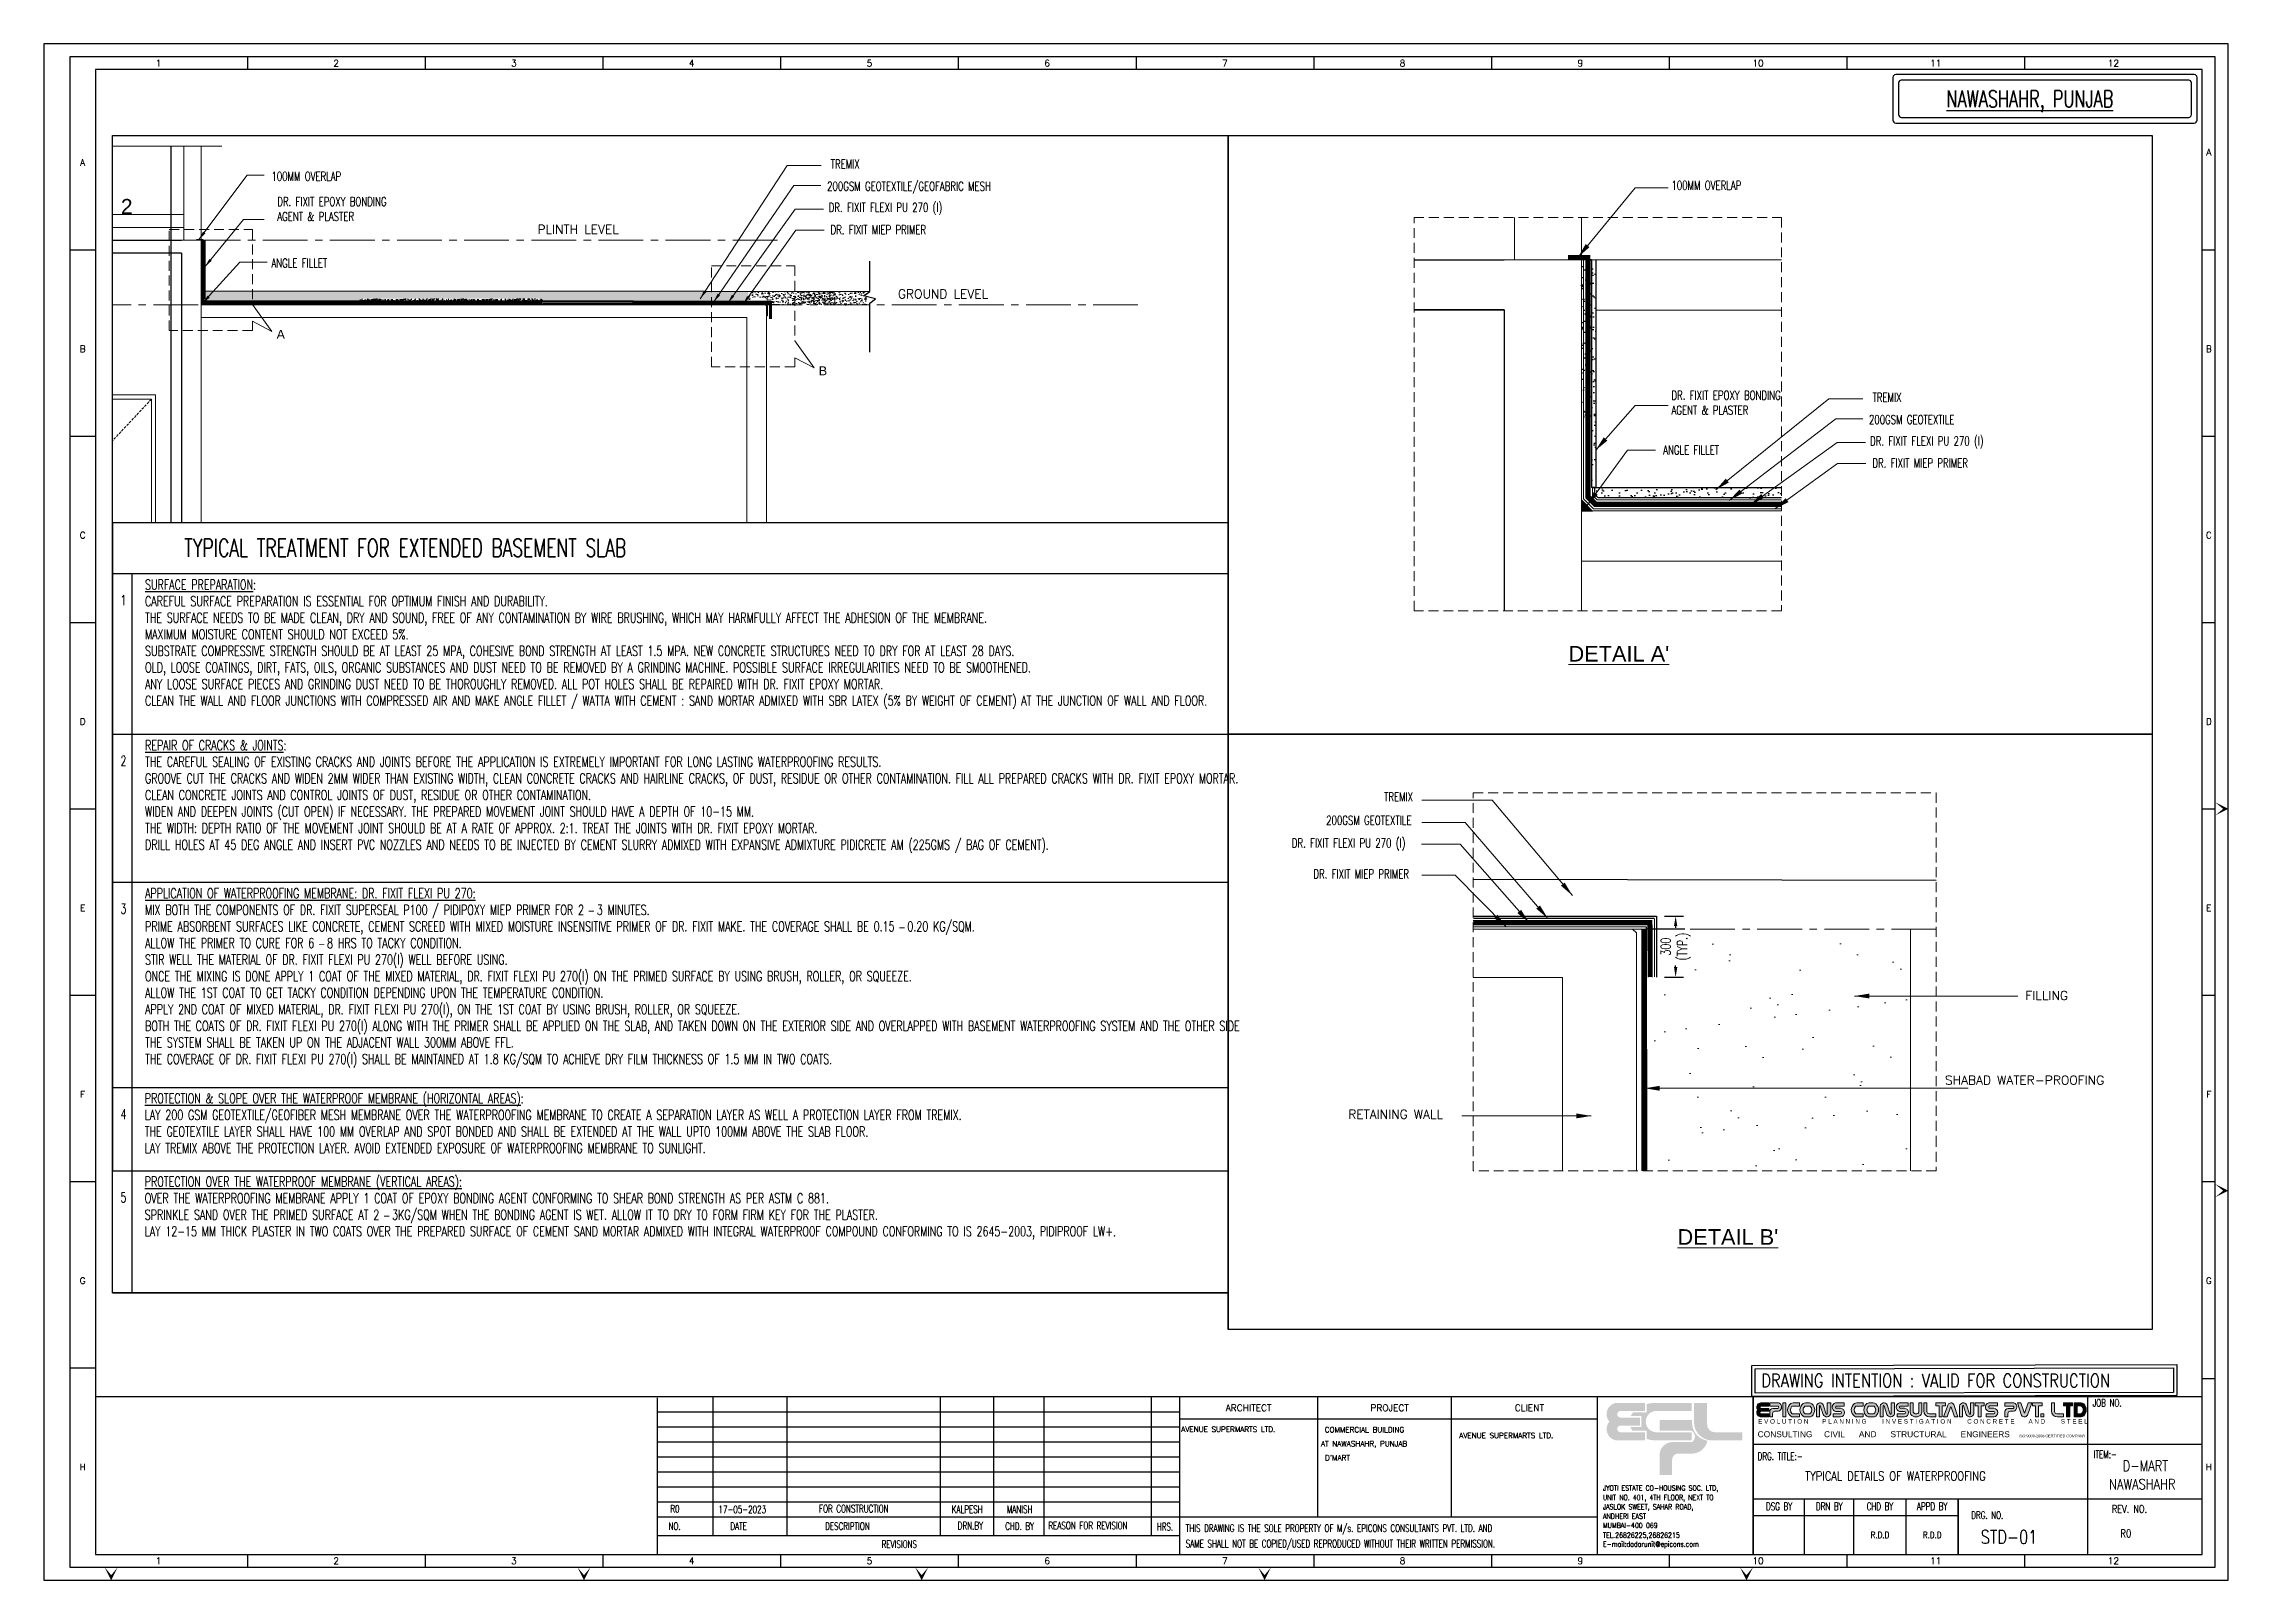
# Model space of a CAD drawing. Header units: inches. Extents: x 119838 to 336563, y 211485 to 250849.
# Drawn here: x 119838 to 174755, y 211780 to 250411 of the extents above; entities that cross this region are included whole.
import ezdxf
from ezdxf.enums import TextEntityAlignment as Align
from ezdxf.lldxf.tags import DXFTag

# ---------------------------------------------------------------- set-up
doc = ezdxf.new("R2010")
doc.units = ezdxf.units.IN
doc.header["$MEASUREMENT"] = 0
for name, pattern in [('( Dashed )', [0.75, 0.5, -0.25]), ('AU- grd_tower_text$0$DASHED2', [0.375, 0.25, -0.125]), ('CENTER2', [1.125, 0.75, -0.125, 0.125, -0.125]), ('DASHED2', [9.525, 6.35, -3.175])]:
    doc.linetypes.add(name, pattern=pattern)
for name, color, linetype, lineweight in [('00 ECPL LOGO', 250, 'Continuous', 20), ('00 ELEV-2', 9, 'Continuous', 30), ('200 mm', 40, 'Continuous', 5), ('arrow', 7, 'Continuous', 5), ('COMMENTS 09.01.18', 50, 'Continuous', 5), ('elevation', 252, 'Continuous', 5), ('hatch', 8, 'Continuous', 0), ('LINE', 251, 'Continuous', 18), ('MEP INPUT', 3, 'Continuous', 0), ('TEX', 1, 'Continuous', 5), ('text 1', 7, 'Continuous', 5), ('win', 5, 'Continuous', 13), ('yogi arrow', 9, 'Continuous', 5), ('yogi stair', 25, 'DASHED2', 5), ('yogi txt', 7, 'Continuous', 5)]:
    doc.layers.add(name, color=color, linetype=linetype, lineweight=lineweight)
for name, color, linetype in [('COL', 1, 'Continuous'), ('Column', 1, 'Continuous'), ('GRID', 8, 'CENTER'), ('LINE WORK', 4, 'Continuous'), ('membren', 100, 'Continuous'), ('PNA', 8, 'Continuous'), ('S-BRECK LINE', 8, 'Continuous'), ('S-TEXT', 2, 'Continuous'), ('S-TEXT-1', 4, 'Continuous'), ('S-TITIL', 6, 'Continuous'), ('SCHEDULE LINE-1', 7, 'Continuous'), ('SUB TITLE', 3, 'Continuous'), ('TABLE FRAME', 5, 'Continuous'), ('text', 7, 'Continuous'), ('TEXT (SHEET)', 4, 'Continuous'), ('TITLE', 6, 'Continuous')]:
    doc.layers.add(name, color=color, linetype=linetype)
doc.styles.add('iso', font='simplex.shx', dxfattribs={"width": 0.8})
doc.styles.add('JITU', font='arial.ttf')
doc.styles.add('ROMANS', font='simplex.shx', dxfattribs={"width": 0.7})
doc.styles.add('SEC. TEXT', font='arial.ttf', dxfattribs={"height": 180})
tags = doc.linetypes.add('CENTER', pattern=[2, 1.25, -0.25, 0.25, -0.25]).pattern_tags.tags
tags[10:11] = [DXFTag(74, 4), DXFTag(75, 0), DXFTag(340, '0'), DXFTag(46, 1.0), DXFTag(50, 0.0), DXFTag(44, 0.0), DXFTag(45, 0.0)]
tags[8:9] = [DXFTag(74, 4), DXFTag(75, 0), DXFTag(340, '0'), DXFTag(46, 1.0), DXFTag(50, 0.0), DXFTag(44, 0.0), DXFTag(45, 0.0)]
tags[6:7] = [DXFTag(74, 4), DXFTag(75, 0), DXFTag(340, '0'), DXFTag(46, 1.0), DXFTag(50, 0.0), DXFTag(44, 0.0), DXFTag(45, 0.0)]
tags[4:5] = [DXFTag(74, 4), DXFTag(75, 0), DXFTag(340, '0'), DXFTag(46, 1.0), DXFTag(50, 0.0), DXFTag(44, 0.0), DXFTag(45, 0.0)]
doc.linetypes.add('ZIGZAG', pattern='A,0.0001,-0.2,[131,ltypeshp.shx,S=0.2,R=0,X=-0.2,Y=0],-0.4,[131,ltypeshp.shx,S=0.2,R=180,X=0.2,Y=0],-0.2', length=0.8001)
doc.dimstyles.new('dim100', dxfattribs={"dimtxt": 250, "dimasz": 250, "dimexe": 200, "dimexo": 200, "dimgap": 100, "dimtad": 1, "dimdec": 0, "dimzin": 0, "dimdsep": 46, "dimtxsty": 'ROMANS', "dimcen": 0, "dimclrd": 5, "dimclre": 5, "dimclrt": 4, "dimadec": 0, "dimazin": 0, "dimtfac": 1, "dimtdec": 0, "dimtix": 1, "dimtofl": 0, "dimtmove": 2, "dimatfit": 3, "dimfxl": 0, "dimtolj": 1, "dimtzin": 0, "dimlwd": -1, "dimlwe": -1, "dimarcsym": 0})
doc.dimstyles.new('PLUMBING', dxfattribs={"dimscale": 75, "dimtxt": 3, "dimasz": 4, "dimexe": 0.6, "dimexo": 0.008, "dimgap": 0.5, "dimtad": 1, "dimdec": 0, "dimrnd": 5, "dimzin": 0, "dimdsep": 46, "dimtxsty": 'iso', "dimcen": 0, "dimdle": 1, "dimclrt": 7, "dimadec": 0, "dimazin": 0, "dimtfac": 1, "dimtdec": 0, "dimtofl": 0, "dimtmove": 2, "dimatfit": 3, "dimfxl": 0, "dimtolj": 1, "dimtzin": 0, "dimlwd": -1, "dimarcsym": 0})
pattern_1 = [(37.5, (216896.787, -159878.404), (-2.304045, 70.475506), [0, -55.59552, 0, -62.1792, 0, -59.436]), (7.5, (216896.79, -159878.4), (64.731353, 103.222814), [0, -29.99232, 0, -50.10912, 0, -19.2024]), (327.5, (216851.8, -159878.404), (113.902901, 0.206955), [0, -18.288, 0, -65.8368, 0, -85.9536]), (317.5, (216851.8, -159878.4), (109.95213, 32.101823), [0, -9.144, 0, -43.15968, 0, -49.3776])]
pattern_2 = [(50, (190015.72, -67570.68), (182.18467, -15.939086), [19.05, -209.55]), (355, (190015.72, -67570.68), (-35.24342, 191.05685), [15.24, -167.64058]), (100.451445, (190030.9, -67572.01), (146.94125, 175.11775), [16.19001, -178.09024]), (46.1842, (190015.72, -67519.88), (271.07904, -42.04233), [28.575, -314.325]), (96.63556, (190038.3, -67523.4), (237.40413, 247.42612), [24.28502, -267.1356]), (351.18415, (190015.72, -67519.88), (237.40413, 247.42612), [22.85997, -251.45973]), (21, (190041.12, -67532.58), (151.61439, -102.2652), [19.05, -209.55]), (326, (190041.12, -67532.58), (61.80203, 184.18797), [15.24, -167.64]), (71.451445, (190053.75, -67541.1), (213.41642, 81.92277), [16.19001, -178.08994]), (37.5, (190015.715, -67570.685), (3.088603, 84.555039), [0, -165.608, 0, -170.18, 0, -168.275]), (7.5, (190015.715, -67570.685), (66.819663, 100.180575), [0, -97.028, 0, -161.798, 0, -64.135]), (327.5, (189959.07, -67570.685), (135.590595, -5.728744), [0, -63.5, 0, -198.12, 0, -262.89]), (317.5, (189933.67, -67570.68), (148.12918, 25.42649), [0, -82.55, 0, -131.572, 0, -186.69])]
pattern_3 = [(37.5, (521580.54, -1335870.64), (-8.985776, 274.854474), [0, -216.822528, 0, -242.49888, 0, -231.8004]), (7.5, (521580.54, -1335870.64), (252.452276, 402.56898), [0, -116.970048, 0, -195.425568, 0, -74.88936]), (327.5, (521405.1, -1335870.64), (444.221315, 0.807123), [0, -71.3232, 0, -256.76352, 0, -335.21904]), (317.5, (521405.1, -1335870.64), (428.8133, 125.19711), [0, -35.6616, 0, -168.322752, 0, -192.57264])]

msp = doc.modelspace()

# ---------------------------------------------------------------- texts
at = {"layer": '00 ELEV-2', "style": 'ROMANS'}
for s, height, width, p in [('JYOTI ESTATE CO-HOUSING SOC. LTD,', 129.855, 0.75, (159035, 214033.4, 3.5)), ('JASLOK SWEET, SAHAR ROAD,', 129.384, 0.8, (159035, 213562.9, 3.5)), ('UNIT NO. 401, 4TH FLOOR, NEXT TO', 129.855, 0.75, (159035, 213798.1, 3.5)), ('ANDHERI EAST', 129.384, 0.8, (159035, 213327.6, 3.5)), ('MUMBAI-400 069', 129.384, 0.8, (159035, 213095.7, 3.5)), ('TEL.26826225,26826215', 129.384, 0.8, (159035, 212849.3, 3.5)), ('E-mail:dadarunit@epicons.com', 129.384, 0.8, (159035, 212625.2, 3.5))]:
    msp.add_text(s, height=height, dxfattribs=dict(at, width=width)).set_placement(p)
at = {"layer": 'LINE WORK', "char_height": 250, "attachment_point": 1, "style": 'ROMANS'}
for s, insert, width in [('{\\LSURFACE PREPARATION}:\\PCAREFUL SURFACE PREPARATION IS ESSENTIAL FOR OPTIMUM FINISH AND DURABILITY. \\PTHE SURFACE NEEDS TO BE MADE CLEAN, DRY AND SOUND, FREE OF ANY CONTAMINATION BY WIRE BRUSHING, WHICH MAY HARMFULLY AFFECT THE ADHESION OF THE MEMBRANE. \\PMAXIMUM MOISTURE CONTENT SHOULD NOT EXCEED 5%. \\PSUBSTRATE COMPRESSIVE STRENGTH SHOULD BE AT LEAST 25 MPA, COHESIVE BOND STRENGTH AT LEAST 1.5 MPA. NEW CONCRETE STRUCTURES NEED TO DRY FOR AT LEAST 28 DAYS. \\POLD, LOOSE COATINGS, DIRT, FATS, OILS, ORGANIC SUBSTANCES AND DUST NEED TO BE REMOVED BY A GRINDING MACHINE. POSSIBLE SURFACE IRREGULARITIES NEED TO BE SMOOTHENED. \\PANY LOOSE SURFACE PIECES AND GRINDING DUST NEED TO BE THOROUGHLY REMOVED. ALL POT HOLES SHALL BE REPAIRED WITH DR. FIXIT EPOXY MORTAR.\\PCLEAN THE WALL AND FLOOR JUNCTIONS WITH COMPRESSED AIR AND MAKE ANGLE FILLET / WATTA WITH CEMENT : SAND MORTAR ADMIXED WITH SBR LATEX (5% BY WEIGHT OF CEMENT) AT THE JUNCTION OF WALL AND FLOOR.', (122386.2, 236937.2, -278379.9), 27690.971), ('{\\LREPAIR OF CRACKS & JOINTS}:\\PTHE CAREFUL SEALING OF EXISTING CRACKS AND JOINTS BEFORE THE APPLICATION IS EXTREMELY IMPORTANT FOR LONG LASTING WATERPROOFING RESULTS. \\PGROOVE CUT THE CRACKS AND WIDEN 2MM WIDER THAN EXISTING WIDTH, CLEAN CONCRETE CRACKS AND HAIRLINE CRACKS, OF DUST, RESIDUE OR OTHER CONTAMINATION. FILL ALL PREPARED CRACKS WITH DR. FIXIT EPOXY MORTAR.\\PCLEAN CONCRETE JOINTS AND CONTROL JOINTS OF DUST, RESIDUE OR OTHER CONTAMINATION. \\PWIDEN AND DEEPEN JOINTS (CUT OPEN) IF NECESSARY. THE PREPARED MOVEMENT JOINT SHOULD HAVE A DEPTH OF 10-15 MM. \\PTHE WIDTH: DEPTH RATIO OF THE MOVEMENT JOINT SHOULD BE AT A RATE OF APPROX. 2:1. TREAT THE JOINTS WITH DR. FIXIT EPOXY MORTAR. \\PDRILL HOLES AT 45 DEG ANGLE AND INSERT PVC NOZZLES AND NEEDS TO BE INJECTED BY CEMENT SLURRY ADMIXED WITH EXPANSIVE ADMIXTURE PIDICRETE AM (225GMS / BAG OF CEMENT).', (122386.2, 232898.6, -278379.9), 27123.498), ('{\\LAPPLICATION OF WATERPROOFING MEMBRANE: DR. FIXIT FLEXI PU 270:\\P}MIX BOTH THE COMPONENTS OF DR. FIXIT SUPERSEAL P100 / PIDIPOXY MIEP PRIMER FOR 2 {\\fArial|b0|i0|c0|p34;– }3 MINUTES. \\PPRIME ABSORBENT SURFACES LIKE CONCRETE, CEMENT SCREED WITH MIXED MOISTURE INSENSITIVE PRIMER OF DR. FIXIT MAKE. THE COVERAGE SHALL BE 0.15 {\\fArial|b0|i0|c0|p34;– }0.20 KG/SQM.\\PALLOW THE PRIMER TO CURE FOR 6 {\\fArial|b0|i0|c0|p34;– }8 HRS TO TACKY CONDITION.\\PSTIR WELL THE MATERIAL OF DR. FIXIT FLEXI PU 270(I) WELL BEFORE USING. \\PONCE THE MIXING IS DONE APPLY 1 COAT OF THE MIXED MATERIAL, DR. FIXIT FLEXI PU 270(I) ON THE PRIMED SURFACE BY USING BRUSH, ROLLER, OR SQUEEZE. \\PALLOW THE 1ST COAT TO GET TACKY CONDITION DEPENDING UPON THE TEMPERATURE CONDITION.\\PAPPLY 2ND COAT OF MIXED MATERIAL, DR. FIXIT FLEXI PU 270(I), ON THE 1ST COAT BY USING BRUSH, ROLLER, OR SQUEEZE.\\PBOTH THE COATS OF DR. FIXIT FLEXI PU 270(I) ALONG WITH THE PRIMER SHALL BE APPLIED ON THE SLAB, AND TAKEN DOWN ON THE EXTERIOR SIDE AND OVERLAPPED WITH BASEMENT WATERPROOFING SYSTEM AND THE OTHER SIDE THE SYSTEM SHALL BE TAKEN UP ON THE ADJACENT WALL 300MM ABOVE FFL.\\PTHE COVERAGE OF DR. FIXIT FLEXI PU 270(I) SHALL BE MAINTAINED AT 1.8 KG/SQM TO ACHIEVE DRY FILM THICKNESS OF 1.5 MM IN TWO COATS.', (122386.2, 229176.5, -278379.9), 27690.971), ('{\\LPROTECTION & SLOPE OVER THE WATERPROOF MEMBRANE (HORIZONTAL AREAS)}:\\PLAY 200 GSM GEOTEXTILE/GEOFIBER MESH MEMBRANE OVER THE WATERPROOFING MEMBRANE TO CREATE A SEPARATION LAYER AS WELL A PROTECTION LAYER FROM TREMIX. \\PTHE GEOTEXTILE LAYER SHALL HAVE 100 MM OVERLAP AND SPOT BONDED AND SHALL BE EXTENDED AT THE WALL UPTO 100MM ABOVE THE SLAB FLOOR.\\PLAY TREMIX ABOVE THE PROTECTION LAYER. AVOID EXTENDED EXPOSURE OF WATERPROOFING MEMBRANE TO SUNLIGHT.', (122378.7, 224021.4, -278379.9), 27042.112), ('{\\LPROTECTION OVER THE WATERPROOF MEMBRANE (VERTICAL AREAS):\\P}OVER THE WATERPROOFING MEMBRANE APPLY 1 COAT OF EPOXY BONDING AGENT CONFORMING TO SHEAR BOND STRENGTH AS PER ASTM C 881. \\PSPRINKLE SAND OVER THE PRIMED SURFACE AT 2 {\\fArial|b0|i0|c0|p34;– }3KG/SQM WHEN THE BONDING AGENT IS WET. ALLOW IT TO DRY TO FORM FIRM KEY FOR THE PLASTER.\\PLAY 12-15 MM THICK PLASTER IN TWO COATS OVER THE PREPARED SURFACE OF CEMENT SAND MORTAR ADMIXED WITH INTEGRAL WATERPROOF COMPOUND CONFORMING TO IS 2645-2003, PIDIPROOF LW+.', (122378.7, 221927.9, -278379.9), 27042.112)]:
    msp.add_mtext(s, dxfattribs=dict(at, insert=insert, width=width))
at = {"layer": 'MEP INPUT', "lineweight": 0, "char_height": 225, "attachment_point": 1, "style": 'JITU'}
for s, insert, width in [('{\\C7;A}', (125693.3, 243216.7, -278379.9), 1133.692), ('{\\C7;B}', (139322.8, 242299.4, -278379.9), 4141.018)]:
    msp.add_mtext(s, dxfattribs=dict(at, insert=insert, width=width))
at = {"layer": 'PNA', "style": 'ROMANS'}
for s, height, p in [('1', 163.2, (122725.8, 249921.4)), ('2', 163.2, (127193.3, 249921.4)), ('3', 163.2, (131660.9, 249921.4)), ('4', 163.2, (136128.4, 249921.4)), ('5', 163.2, (140596, 249921.4)), ('6', 163.2, (145063.5, 249921.4)), ('7', 163.2, (149531.1, 249921.4)), ('8', 163.2, (153998.7, 249921.4)), ('9', 163.2, (158466.2, 249921.4)), ('10', 163.25, (162933.8, 249921.4)), ('11', 163.25, (167401.3, 249921.4)), ('12', 163.25, (171868.9, 249921.4)), ('A', 163.2, (174265.3, 247684.9)), ('A', 163.2, (120818, 247423.7)), ('B', 163.2, (120818, 242738.5)), ('B', 163.2, (174265.3, 242738.5)), ('C', 163.2, (120818, 238053.3)), ('C', 163.2, (174265.3, 238053.3)), ('D', 163.2, (120818, 233368.1)), ('D', 163.2, (174265.3, 233368.1)), ('E', 163.2, (120818, 228682.8)), ('E', 163.2, (174265.3, 228682.8)), ('F', 163.2, (120818, 223997.6)), ('F', 163.2, (174265.3, 223997.6)), ('G', 163.2, (120818, 219312.4)), ('G', 163.2, (174265.3, 219312.4)), ('H', 163.2, (120818, 214627.2)), ('H', 163.2, (174265.3, 214627.2)), ('1', 163.2, (122725.8, 212269.4)), ('2', 163.2, (127193.3, 212269.4)), ('3', 163.2, (131660.9, 212269.4)), ('4', 163.2, (136128.4, 212269.4)), ('5', 163.2, (140596, 212269.4)), ('6', 163.2, (145063.5, 212269.4)), ('7', 163.2, (149531.1, 212269.4)), ('8', 163.2, (153998.7, 212269.4)), ('9', 163.2, (158466.2, 212269.4)), ('10', 163.25, (162933.8, 212269.4)), ('11', 163.25, (167401.3, 212269.4)), ('12', 163.25, (171868.9, 212269.4))]:
    msp.add_text(s, height=height, dxfattribs=at).set_placement(p, align=Align.MIDDLE)
at = {"layer": 'S-TEXT', "style": 'ROMANS', "width": 0.8}
for s, height, p in [('R.D.D', 163.21, (165999.6, 212919.3, 0)), ('R.D.D', 163.21, (167311.9, 212919.3, 0)), ('R0', 195.85, (172179.1, 212957.7, 0))]:
    msp.add_text(s, height=height, dxfattribs=at).set_placement(p, align=Align.MIDDLE_CENTER)
at = {"layer": 'S-TEXT-1', "linetype": 'Continuous', "style": 'ROMANS'}
for s, p in [('PLINTH LEVEL', (132251, 245628.7, -277724.4)), ('GROUND LEVEL', (141313.2, 244008.2, -278379.9)), ('FILLING', (169655.1, 226369.4, -278379.9)), ('SHABAD WATER-PROOFING', (167634.3, 224241, -278379.9)), ('RETAINING WALL', (152632, 223384.3, -278379.9))]:
    msp.add_text(s, height=225, dxfattribs=at).set_placement(p)
at = {"layer": 'S-TEXT-1', "linetype": 'Continuous', "attachment_point": 1, "style": 'ROMANS'}
for s, insert, char_height, width in [('100MM OVERLAP', (125562.7, 247189.8, -278379.9), 225, 9288.811), ('TREMIX', (139621.5, 247496.5, -278379.9), 225, 9288.811), ('200GSM GEOTEXTILE/GEOFABRIC MESH ', (139532.3, 246940.9, -278379.9), 225, 9288.811), ('100MM OVERLAP', (160757, 246962.6, -278379.9), 225, 27984.769), ('DR. FIXIT EPOXY BONDING \\PAGENT & PLASTER', (125710.7, 246554.4, -278379.9), 225, 9288.811), ('DR. FIXIT FLEXI PU 270 (I) ', (139572.1, 246407.2, -278379.9), 225, 9288.811), ('DR. FIXIT MIEP PRIMER ', (139618.3, 245848.7, -278379.9), 225, 9288.811), ('ANGLE FILLET ', (125562.7, 245007.6, -278379.9), 225, 9288.811), ('DR. FIXIT EPOXY BONDING \\PAGENT & PLASTER', (160757, 241685.3, -278379.9), 225, 27984.769), ('TREMIX', (165811.6, 241629.3, -278379.9), 225, 27984.769), ('200GSM GEOTEXTILE ', (165722.4, 241073.7, -278379.9), 225, 27984.769), ('DR. FIXIT FLEXI PU 270 (I) ', (165749.9, 240535.8, -278379.9), 225, 7126.694), ('ANGLE FILLET ', (160548.6, 240307.9, -278379.9), 225, 27984.769), ('DR. FIXIT MIEP PRIMER ', (165808.4, 239981.5, -278379.9), 225, 27984.769), ('1', (121768.6, 236547.4), 250, 709.213), ('2', (121768.6, 232508.8), 250, 709.213), ('TREMIX', (153533.4, 231588.6, -278379.9), 225, 8661.644), ('200GSM GEOTEXTILE ', (152077.7, 230998.5, -278379.9), 225, 8661.644), ('DR. FIXIT FLEXI PU 270 (I) ', (151214.1, 230428, -278379.9), 225, 7126.694), ('DR. FIXIT MIEP PRIMER ', (151756.6, 229650.5, -278379.9), 225, 8661.644), ('3', (121768.6, 228786.7), 250, 709.213), ('4', (121768.6, 223623.4), 250, 709.213), ('5', (121768.6, 221529.9), 250, 709.213)]:
    msp.add_mtext(s, dxfattribs=dict(at, insert=insert, char_height=char_height, width=width))
at = {"layer": 'S-TITIL', "style": 'ROMANS', "width": 0.7}
msp.add_text('%%UNAWASHAHR, PUNJAB', height=421.875, dxfattribs=at).set_placement((167673.6, 249025.9), align=Align.MIDDLE_LEFT)
msp.add_text('TYPICAL TREATMENT FOR EXTENDED BASEMENT SLAB', height=450, dxfattribs=at).set_placement((123371.8, 237512.5, -278379.9))
at = {"layer": 'S-TITIL', "color": 1, "style": 'ROMANS', "width": 0.8}
msp.add_text('TYPICAL DETAILS OF WATERPROOFING', height=228.552, dxfattribs=at).set_placement((164117.9, 214286.4))
at = {"layer": 'SUB TITLE', "style": 'ROMANS', "width": 0.8}
for s, p in [('D-MART', (172103.5, 214525.5)), ('NAWASHAHR', (171759.5, 214063.5))]:
    msp.add_text(s, height=263.11, dxfattribs=at).set_placement(p)
at = {"layer": 'TEX', "style": 'JITU'}
msp.add_text('2', height=378, dxfattribs=at).set_placement((121778.8, 246129.2, -417569.9))
at = {"layer": 'text', "style": 'ROMANS', "width": 0.8}
msp.add_text('  REV. NO.', height=188, dxfattribs=at).set_placement((171619.6, 213479.4))
at = {"layer": 'TEXT (SHEET)', "color": 2, "style": 'ROMANS'}
for s, p in [('ARCHITECT', (150129.1, 216115.9)), ('PROJECT', (153673.2, 216115.9)), ('CLIENT', (157186.4, 216115.9))]:
    msp.add_text(s, height=165.85, dxfattribs=at).set_placement(p, align=Align.MIDDLE_CENTER)
at = {"layer": 'TEXT (SHEET)', "color": 4, "style": 'ROMANS', "width": 0.7}
for s, height, p in [('JOB NO.', 187.86, (171345.2, 216146.2)), ('FOR CONSTRUCTION', 187.856, (139329.6, 213486.2)), ('DRN.BY', 187.86, (142815.6, 213060.4)), ('REASON FOR REVISION', 187.856, (145094.5, 213062.7)), ('HRS.', 187.86, (147820.9, 213032.8)), ('THIS DRAWING IS THE SOLE PROPERTY OF M/s. EPICONS CONSULTANTS PVT. LTD. AND', 187.856, (148547.3, 212995.8)), (' DRG. NO.', 187.86, (168203.2, 213323.8)), ('SAME SHALL NOT BE COPIED/USED REPRODUCED WITHOUT THEIR WRITTEN PERMISSION.', 187.856, (148547.3, 212607.1))]:
    msp.add_text(s, height=height, dxfattribs=at).set_placement(p)
at = {"layer": 'TEXT (SHEET)', "color": 2, "style": 'ROMANS'}
for s, height, p in [('AVENUE SUPERMARTS LTD.', 132.683, (148433.8, 215576.2)), ('AT NAWASHAHR, PUNJAB', 132.683, (151946.6, 215213.9)), ('COMMERCIAL BUILDING', 132.683, (152042.5, 215566.1)), ('AVENUE SUPERMARTS LTD.', 132.683, (155422.4, 215419.8)), (" D'MART", 132.68, (151958.5, 214860.2))]:
    msp.add_text(s, height=height, dxfattribs=at).set_placement(p, align=Align.MIDDLE_LEFT)
at = {"layer": 'TEXT (SHEET)', "color": 4, "style": 'ROMANS', "width": 0.7}
for s, height, p in [('DRG. TITLE:-', 187.856, (162923, 214898.2)), ('ITEM:-', 187.86, (171370.1, 214945.3))]:
    msp.add_text(s, height=height, dxfattribs=at).set_placement(p, align=Align.MIDDLE_LEFT)
for s, height, p in [('R0', 187.86, (135706.4, 213578.4)), ('17-05-2023', 187.86, (137399.6, 213561.8)), ('KALPESH', 187.86, (143053.9, 213564.3, 0)), ('MANISH', 187.86, (144372.6, 213564.3, 0)), ('DSG BY', 187.86, (163463.6, 213639.4)), ('DRN BY', 187.86, (164724.2, 213639.4)), ('CHD BY', 187.86, (165999.6, 213639.4)), ('APPD BY', 187.86, (167311.9, 213639.4)), ('NO.', 187.86, (135698.2, 213140.7)), ('DATE', 187.86, (137308.8, 213140.7)), ('DESCRIPTION', 187.856, (140042.9, 213140.7)), ('CHD. BY', 187.86, (144372.6, 213140.7)), ('REVISIONS', 187.86, (141346.4, 212686.8))]:
    msp.add_text(s, height=height, dxfattribs=at).set_placement(p, align=Align.MIDDLE_CENTER)
at = {"layer": 'TITLE', "style": 'ROMANS', "width": 0.8}
for s, p in [('DRAWING INTENTION : VALID FOR CONSTRUCTION', (163012, 216632.4)), ('STD-01', (168529.4, 212701.5))]:
    msp.add_text(s, height=338.4, dxfattribs=at).set_placement(p)
at = {"layer": 'yogi txt', "color": 1, "style": 'JITU'}
for s, p in [("%%UDETAIL A'", (158169.1, 234877.9, -278379.9)), ("%%UDETAIL B'", (160909.6, 220216.6, -243475))]:
    msp.add_text(s, height=391.249, dxfattribs=at).set_placement(p)

# ---------------------------------------------------------------- blocks, each defined once
blk = doc.blocks.new('FOLDER')
at = {"layer": 'PNA'}
for points in [[(-1250, 2500), (0, 0), (0, 1000)], [(1250, 2500), (0, 0), (0, 1000)]]:
    blk.add_solid(points, dxfattribs=at)
blk = doc.blocks.new('ecpl logo')
at = {"layer": '00 ECPL LOGO'}
for color, points in [(256, [(351, -827, 0.621111), (586, -1401), (1442, -1401), (1442, -1151), (682, -1151, -0.917622), (682, -948), (1285, -948), (1285, -702), (682, -702, -0.926164), (682, -501), (1442, -501), (1442, -251), (581, -251, 0.621111), (351, -827)]), (152, [(2940, -251), (2940, -863, 0.384329), (3453, -1401), (4422, -1401), (4422, -1151), (3582, -1151, -0.414214), (3340, -908), (3340, -251)]), (140, [(1887, -779), (1887, -1102), (2862, -1102, -0.232111), (2971, -1281, -0.194401), (2883, -1450), (2269, -1450, 0.364674), (1887, -1802), (1887, -2463), (2269, -2463), (2269, -1996, -0.414214), (2462, -1802), (2899, -1802, 0.338499), (3350, -1412, -0.371272), (2877, -839), (2877, -779)])]:
    blk.add_hatch(color=color, dxfattribs=at).paths.add_polyline_path(points)
h = blk.add_hatch(color=253, dxfattribs=at)
h.dxf.hatch_style = 1
h.paths.add_polyline_path([(995, -993, 0.07148), (1056, -1106), (1486, -1106), (1486, -1356, 0.065387), (1776, -1401), (2862, -1401), (2862, -1151), (1776, -1151, -0.910826), (1742, -501), (2862, -501), (2862, -251), (1776, -251, 0.069483), (1486, -291), (1486, -546), (1071, -546, 0.072407), (1003, -657), (1329, -657), (1329, -993)])
blk = doc.blocks.new('EPICONS TITLE')
at = {"layer": '00 ECPL LOGO'}
h = blk.add_hatch(color=7, dxfattribs=at)
h.dxf.hatch_style = 1
h.paths.add_polyline_path([(678, -252), (678, -146), (414, -146, 0.261636), (303, -208, 0.285841), (304, -378, 0.344902), (324, -574, 0.204992), (418, -614), (678, -614), (678, -510), (424, -510, -1), (418, -426), (678, -426), (678, -331), (424, -331, -1), (422, -252)])
h = blk.add_hatch(color=7, dxfattribs=at)
h.dxf.hatch_style = 1
h.paths.add_polyline_path([(1011, -146), (712, -146), (712, -252), (997, -252, -0.440545), (997, -331), (816, -331, 0.414214), (712, -435), (712, -614), (810, -614), (810, -504, -0.414214), (888, -426), (997, -426, 0.757811)])
h.paths.add_polyline_path([(1254, -146), (1153, -146), (1153, -614), (1254, -614)])
h.paths.add_polyline_path([(1708, -146), (1494, -146, 0.154275), (1419, -169, 0.519672), (1419, -591, 0.154275), (1494, -614), (1708, -614), (1708, -510), (1472, -510, -0.210356), (1452, -502, -0.388707), (1452, -260, -0.210356), (1472, -252), (1708, -252)])
h.paths.add_polyline_path([(2037, -146), (1904, -146, 0.159018), (1828, -171, 0.507969), (1828, -589, 0.159018), (1904, -614), (2037, -614, 0.173791), (2119, -585, 0.472311), (2119, -175, 0.173791)])
h.paths.add_polyline_path([(2046, -252, -0.185052), (2063, -258, -0.445894), (2063, -504, -0.185052), (2046, -510), (1899, -510, -0.185052), (1882, -504, -0.445894), (1882, -258, -0.185052), (1899, -252)], flags=16)
h.paths.add_polyline_path([(2501, -209, 0.723435), (2273, -252), (2273, -614), (2374, -614), (2374, -252, -0.723435), (2399, -241), (2495, -533, 0.724077), (2751, -510), (2751, -146), (2635, -146), (2635, -509, -0.755661), (2603, -519)])
h.paths.add_polyline_path([(3198, -146), (2916, -146, 0.823713), (2916, -429), (3082, -429, -0.713272), (3082, -510), (2830, -510), (2830, -614), (3082, -614, 0.900309), (3082, -324), (2936, -324, -0.746931), (2936, -252), (3198, -252)])
h = blk.add_hatch(color=7, dxfattribs=at)
h.dxf.hatch_style = 1
h.paths.add_polyline_path([(3837, -146), (3623, -146, 0.154275), (3548, -169, 0.519672), (3548, -591, 0.154275), (3623, -614), (3837, -614), (3837, -510), (3600, -510, -0.210932), (3581, -502, -0.385278), (3580, -260, -0.212895), (3599, -252), (3837, -252)])
h.paths.add_polyline_path([(4255, -175, 0.173792), (4173, -146), (4040, -146, 0.159018), (3964, -171, 0.507969), (3964, -589, 0.159018), (4040, -614), (4173, -614, 0.173792), (4255, -585, 0.472311)])
h.paths.add_polyline_path([(4182, -252, -0.185053), (4199, -258, -0.445893), (4199, -504, -0.185053), (4182, -510), (4035, -510, -0.185053), (4017, -504, -0.445893), (4017, -258, -0.185053), (4035, -252)], flags=16)
h.paths.add_polyline_path([(4406, -252), (4406, -614), (4507, -614), (4507, -252, -0.436861), (4522, -236, -0.319738), (4534, -245), (4629, -533, 0.724077), (4884, -510), (4884, -146), (4768, -146), (4768, -509, -0.755661), (4737, -519), (4635, -209, 0.723435)])
h.paths.add_polyline_path([(5335, -146), (5053, -146, 0.823713), (5053, -429), (5219, -429, -0.713272), (5219, -510), (4967, -510), (4967, -614), (5219, -614, 0.900309), (5219, -324), (5074, -324, -0.746931), (5074, -252), (5335, -252)])
h.paths.add_polyline_path([(5509, -146), (5408, -146), (5408, -452, 0.160106), (5433, -529, 0.505303), (5772, -529, 0.160106), (5797, -452), (5797, -146), (5699, -146), (5699, -451, -0.621318), (5509, -451)])
h.paths.add_polyline_path([(5969, -146), (5862, -146), (5862, -406, 0.414214), (6070, -614), (6267, -614), (6267, -510), (6047, -510, -0.414214), (5969, -432)])
h.paths.add_polyline_path([(6589, -146), (6267, -146), (6267, -249), (6372, -249), (6372, -614), (6473, -614), (6473, -249), (6589, -249)])
h.paths.add_polyline_path([(6863, -194, 0.539211), (6672, -201), (6523, -614), (6641, -614), (6752, -289, -0.708617), (6777, -289), (6894, -614), (7006, -614)])
h.paths.add_polyline_path([(7288, -209, 0.723435), (7059, -252), (7059, -614), (7160, -614), (7160, -252, -0.723435), (7186, -241), (7282, -533, 0.724077), (7538, -510), (7538, -146), (7421, -146), (7421, -509, -0.755661), (7390, -519)])
h.paths.add_polyline_path([(7886, -146), (7579, -146), (7579, -249), (7684, -249), (7684, -614), (7785, -614), (7785, -249), (7886, -249)])
h.paths.add_polyline_path([(8321, -146), (8059, -146, 0.157568), (7983, -170, 0.511532), (7983, -404, 0.157569), (8059, -429), (8206, -429, -0.713272), (8206, -510), (7953, -510), (7953, -614), (8206, -614, 0.900308), (8206, -324), (8065, -324), (8060, -324, -0.722204), (8060, -249), (8321, -249)])
h = blk.add_hatch(color=7, dxfattribs=at)
h.dxf.hatch_style = 1
h.paths.add_polyline_path([(8875, -146), (8576, -146), (8576, -252), (8849, -252, -0.270444), (8871, -265, -0.26297), (8871, -318, -0.270444), (8849, -331), (8680, -331, 0.414214), (8576, -435), (8576, -614), (8674, -614), (8674, -504, -0.414214), (8752, -426), (8861, -426, 0.757811)])
h.paths.add_polyline_path([(9103, -146), (8990, -146), (9133, -566, 0.539211), (9324, -560), (9474, -146), (9356, -146), (9244, -471, -0.708617), (9220, -471)])
h.paths.add_polyline_path([(9814, -146), (9492, -146), (9492, -249), (9597, -249), (9597, -614), (9698, -614), (9698, -249), (9814, -249)])
h.paths.add_polyline_path([(10234, -146), (10128, -146), (10128, -406, 0.414214), (10336, -614), (10533, -614), (10533, -510), (10312, -510, -0.414214), (10234, -432)])
h.paths.add_polyline_path([(9871, -510), (9775, -510), (9775, -614), (9871, -614)])
h = blk.add_hatch(color=7, dxfattribs=at)
h.dxf.hatch_style = 1
h.paths.add_polyline_path([(10533, -146), (10533, -249), (10637, -249), (10637, -614), (10739, -614), (10739, -249), (10839, -249), (10839, -146)])
h.paths.add_polyline_path([(10890, -146), (10890, -614), (11119, -614, 0.189446), (11208, -580, 0.435754), (11208, -181, 0.189446), (11119, -146)])
h.paths.add_polyline_path([(11122, -249, -0.519112), (11122, -510), (10989, -510), (10989, -249)], flags=16)
at = {"layer": '00 ECPL LOGO', "color": 7}
for p, q in [((678, -146), (414, -146)), ((418, -426), (678, -426)), ((678, -510), (418, -510)), ((418, -614), (678, -614)), ((424, -252), (678, -252)), ((678, -331), (424, -331)), ((678, -252), (678, -146)), ((678, -426), (678, -331)), ((678, -614), (678, -510)), ((1011, -146), (712, -146)), ((712, -146), (712, -252)), ((997, -252), (712, -252)), ((712, -435), (712, -614)), ((712, -614), (810, -614)), ((810, -504), (810, -614)), ((997, -331), (816, -331)), ((888, -426), (997, -426)), ((1153, -146), (1254, -146)), ((1153, -146), (1153, -614)), ((1153, -614), (1254, -614)), ((1254, -146), (1254, -614)), ((1472, -252), (1708, -252)), ((1472, -510), (1708, -510)), ((1494, -146), (1708, -146)), ((1494, -614), (1708, -614)), ((1708, -252), (1708, -146)), ((1708, -614), (1708, -510)), ((1899, -252), (2046, -252)), ((1899, -510), (2046, -510)), ((1904, -146), (2037, -146)), ((2037, -614), (1904, -614)), ((2273, -252), (2273, -614)), ((2273, -614), (2374, -614)), ((2374, -252), (2374, -614)), ((2399, -241), (2495, -533)), ((2501, -209), (2603, -519)), ((2614, -614), (2635, -614)), ((2635, -146), (2751, -146)), ((2751, -146), (2635, -146)), ((2635, -146), (2635, -510)), ((2635, -614), (2635, -614)), ((2751, -146), (2751, -510)), ((2751, -252), (2751, -252)), ((2751, -510), (2751, -510)), ((2830, -614), (2830, -510)), ((2830, -510), (3082, -510)), ((2830, -614), (3082, -614)), ((2830, -614), (3082, -614)), ((2916, -146), (3198, -146)), ((3198, -146), (2916, -146)), ((3082, -429), (2916, -429)), ((2936, -252), (3198, -252)), ((3082, -324), (2936, -324)), ((3198, -252), (3198, -146)), ((3599, -252), (3837, -252)), ((3600, -510), (3837, -510)), ((3837, -146), (3623, -146)), ((3623, -614), (3837, -614)), ((3837, -252), (3837, -146)), ((3837, -614), (3837, -510)), ((4035, -252), (4182, -252)), ((4035, -510), (4182, -510)), ((4040, -146), (4173, -146)), ((4040, -614), (4173, -614)), ((4406, -252), (4406, -614)), ((4406, -614), (4507, -614)), ((4406, -614), (4507, -614)), ((4406, -614), (4507, -614)), ((4507, -252), (4507, -614)), ((4534, -245), (4629, -533)), ((4635, -209), (4737, -519)), ((4768, -146), (4884, -146)), ((4768, -146), (4884, -146)), ((4884, -146), (4768, -146)), ((4768, -146), (4768, -510)), ((4884, -146), (4884, -510)), ((4884, -252), (4884, -252)), ((4967, -614), (4967, -510)), ((4967, -510), (5219, -510)), ((4967, -510), (5219, -510)), ((4967, -614), (5219, -614)), ((4967, -614), (5219, -614)), ((4967, -614), (5219, -614)), ((5053, -146), (5335, -146)), ((5053, -146), (5335, -146)), ((5335, -146), (5053, -146)), ((5219, -429), (5053, -429)), ((5074, -252), (5335, -252)), ((5219, -324), (5074, -324)), ((5335, -252), (5335, -146)), ((5408, -146), (5509, -146)), ((5509, -146), (5408, -146)), ((5408, -146), (5408, -452)), ((5509, -146), (5509, -451)), ((5699, -146), (5797, -146)), ((5797, -146), (5699, -146)), ((5699, -146), (5699, -451)), ((5797, -146), (5797, -452)), ((5862, -146), (5969, -146)), ((5969, -146), (5862, -146)), ((5862, -406), (5862, -146)), ((5969, -432), (5969, -146)), ((6047, -510), (6267, -510)), ((6070, -614), (6267, -614)), ((6070, -614), (6267, -614)), ((6267, -146), (6589, -146)), ((6589, -146), (6267, -146)), ((6267, -146), (6267, -249)), ((6267, -249), (6372, -249)), ((6267, -510), (6267, -614)), ((6372, -614), (6372, -249)), ((6372, -614), (6473, -614)), ((6372, -614), (6473, -614)), ((6473, -614), (6473, -249)), ((6473, -249), (6589, -249)), ((6523, -614), (6672, -201)), ((6523, -614), (6641, -614)), ((6589, -146), (6589, -249)), ((6589, -614), (6641, -614)), ((6641, -614), (6752, -289)), ((6894, -614), (6777, -289)), ((7006, -614), (6863, -194)), ((6894, -614), (7006, -614)), ((6894, -614), (7006, -614)), ((7059, -252), (7059, -614)), ((7059, -614), (7160, -614)), ((7059, -614), (7160, -614)), ((7059, -614), (7160, -614)), ((7160, -252), (7160, -614)), ((7186, -241), (7282, -533)), ((7288, -209), (7390, -519)), ((7421, -146), (7538, -146)), ((7421, -146), (7538, -146)), ((7538, -146), (7421, -146)), ((7421, -146), (7538, -146)), ((7421, -146), (7421, -510)), ((7538, -146), (7538, -510)), ((7538, -252), (7538, -252)), ((7538, -510), (7538, -510)), ((7579, -146), (7886, -146)), ((7886, -146), (7579, -146)), ((7579, -146), (7886, -146)), ((7579, -146), (7886, -146)), ((7886, -146), (7579, -146)), ((7579, -146), (7579, -249)), ((7579, -249), (7684, -249)), ((7579, -249), (7684, -249)), ((7684, -614), (7684, -249)), ((7684, -614), (7785, -614)), ((7684, -614), (7785, -614)), ((7684, -614), (7785, -614)), ((7684, -614), (7785, -614)), ((7785, -614), (7785, -249)), ((7785, -249), (7886, -249)), ((7785, -249), (7886, -249)), ((7886, -146), (7886, -249)), ((7953, -614), (7953, -510)), ((7953, -510), (8206, -510)), ((7953, -510), (8206, -510)), ((7953, -510), (8206, -510)), ((7953, -614), (8206, -614)), ((7953, -614), (8206, -614)), ((7953, -614), (8206, -614)), ((7953, -614), (8206, -614)), ((7953, -614), (8206, -614)), ((8040, -146), (8321, -146)), ((8040, -146), (8321, -146)), ((8206, -429), (8040, -429)), ((8321, -146), (8059, -146)), ((8059, -429), (8194, -429)), ((8060, -249), (8321, -249)), ((8206, -324), (8060, -324)), ((8065, -324), (8206, -324)), ((8321, -252), (8321, -146)), ((8875, -146), (8576, -146)), ((8576, -146), (8576, -252)), ((8849, -252), (8576, -252)), ((8576, -435), (8576, -614)), ((8576, -614), (8674, -614)), ((8674, -504), (8674, -614)), ((8849, -331), (8680, -331)), ((8752, -426), (8861, -426)), ((9103, -146), (8990, -146)), ((9103, -146), (8990, -146)), ((8990, -146), (9133, -566)), ((9103, -146), (9220, -471)), ((9356, -146), (9244, -471)), ((9474, -146), (9324, -560)), ((9474, -146), (9356, -146)), ((9408, -146), (9356, -146)), ((9474, -146), (9356, -146)), ((9492, -146), (9814, -146)), ((9814, -146), (9492, -146)), ((9492, -146), (9814, -146)), ((9492, -146), (9814, -146)), ((9492, -146), (9814, -146)), ((9492, -146), (9492, -249)), ((9492, -249), (9597, -249)), ((9492, -249), (9597, -249)), ((9597, -614), (9597, -249)), ((9597, -614), (9698, -614)), ((9597, -614), (9698, -614)), ((9597, -614), (9698, -614)), ((9698, -614), (9698, -249)), ((9698, -249), (9814, -249)), ((9698, -249), (9814, -249)), ((9814, -146), (9814, -249)), ((10128, -146), (10234, -146)), ((10234, -146), (10128, -146)), ((10128, -406), (10128, -146)), ((10234, -432), (10234, -146)), ((10312, -510), (10533, -510)), ((10336, -614), (10533, -614)), ((10336, -614), (10533, -614)), ((10533, -146), (10839, -146)), ((10839, -146), (10533, -146)), ((10533, -146), (10533, -249)), ((10533, -249), (10637, -249)), ((10637, -249), (10533, -249)), ((10533, -510), (10533, -614)), ((10637, -614), (10637, -249)), ((10637, -614), (10739, -614)), ((10637, -614), (10739, -614)), ((10637, -614), (10739, -614)), ((10637, -614), (10739, -614)), ((10653, -614), (10739, -614)), ((10653, -614), (10739, -614)), ((10653, -614), (10739, -614)), ((10653, -614), (10739, -614)), ((10739, -614), (10739, -249)), ((10739, -249), (10839, -249)), ((10739, -249), (10839, -249)), ((10839, -249), (10739, -249)), ((10839, -146), (10839, -249)), ((10890, -146), (11119, -146)), ((10890, -146), (10890, -614)), ((10890, -614), (11119, -614)), ((10989, -249), (10989, -510)), ((10989, -249), (11113, -249)), ((10989, -510), (11113, -510))]:
    blk.add_line(p, q, dxfattribs=at)
blk.add_lwpolyline([(9775, -510), (9871, -510), (9871, -614), (9775, -614)], close=True, dxfattribs=at)
for centre, radius, start, end in [((439, -292), 160, 148.64797, 212.45631), ((439, -464), 160, 147.54369, 223.66124), ((414, -276), 130, 90, 148.64797), ((418, -484), 130, 223.66124, 270), ((421, -468), 42.1, 94.02421, 265.97579), ((423, -291), 39.6, 88.76368, 271.23632), ((816, -435), 104, 90, 180), ((888, -504), 78, 90, 180), ((965, -284), 146, 282.71879, 71.3398), ((961, -291), 53.7, 312.44874, 47.55126), ((1567, -380), 257, 125.08074, 234.91926), ((1584, -381), 179, 137.51709, 222.48291), ((1494, -276), 130, 90, 125.08074), ((1494, -484), 130, 234.91926, 270), ((1472, -278), 26, 90, 137.51709), ((1472, -484), 26, 222.48291, 270), ((1981, -380), 259, 126.14172, 233.85828), ((1992, -381), 165, 131.93642, 228.06358), ((1904, -276), 130, 90, 126.14172), ((1904, -484), 130, 233.85828, 270), ((1899, -278), 26, 90, 131.93642), ((1899, -484), 26, 228.06358, 270), ((2037, -276), 130, 50.56378, 90), ((2037, -484), 130, 270, 309.43622), ((2046, -278), 26, 48.06358, 90), ((2046, -484), 26, 270, 311.93642), ((1953, -381), 165, 311.93642, 48.06358), ((1951, -380), 265, 309.43622, 50.56378), ((2394, -268), 122, 28.74999, 172.28311), ((2388, -251), 14.5, 40.01913, 183.55226), ((2619, -479), 135, 203.2219, 346.75502), ((2618, -510), 17.1, 214.07961, 357.61273), ((2944, -287), 144, 101.04253, 258.95747), ((2947, -288), 37.6, 106.48558, 253.51442), ((3067, -469), 146, 276.00604, 83.99396), ((3068, -470), 43.1, 289.00161, 70.99839), ((3696, -380), 257, 125.08074, 234.91926), ((3714, -381), 180, 138.07412, 222.35635), ((3623, -276), 130, 90, 125.08074), ((3623, -484), 130, 234.91926, 270), ((3599, -278), 26, 90, 138.07412), ((3600, -484), 26, 222.35635, 270), ((4116, -380), 259, 126.14172, 233.85828), ((4127, -381), 165, 131.93642, 228.06358), ((4040, -276), 130, 90, 126.14172), ((4040, -484), 130, 233.85828, 270), ((4035, -278), 26, 90, 131.93642), ((4035, -484), 26, 228.06358, 270), ((4173, -276), 130, 50.56378, 90), ((4173, -484), 130, 270, 309.43622), ((4182, -278), 26, 48.06358, 90), ((4182, -484), 26, 270, 311.93642), ((4089, -381), 165, 311.93642, 48.06358), ((4087, -380), 265, 309.43622, 50.56378), ((4527, -268), 122, 28.74999, 172.28311), ((4522, -251), 14.5, 89.15773, 183.55226), ((4522, -249), 13, 18.23344, 89.15773), ((4753, -479), 135, 203.2219, 346.85165), ((4751, -510), 17.1, 214.07961, 357.61273), ((5081, -287), 144, 101.04253, 258.95747), ((5084, -288), 37.6, 106.48558, 253.51442), ((5204, -469), 146, 276.00604, 83.99396), ((5205, -470), 43.1, 289.00161, 70.99839), ((5538, -452), 130, 180, 216.38482), ((5602, -404), 210, 216.38482, 323.61518), ((5604, -405), 106, 206.29314, 333.70686), ((5667, -452), 130, 323.61518, 0), ((6070, -406), 208, 180, 270), ((6047, -432), 78, 180, 270), ((6770, -260), 114, 35.16598, 148.50219), ((6764, -294), 13, 19.76646, 161.05459), ((7181, -268), 122, 28.74999, 172.28311), ((7175, -251), 14.5, 40.01913, 183.55226), ((7406, -479), 135, 203.2219, 346.75502), ((7404, -510), 17.1, 214.07961, 357.61273), ((8067, -287), 144, 125.81796, 234.18198), ((8059, -276), 130, 90, 125.81796), ((8059, -299), 130, 234.18198, 270), ((8072, -286), 39.3, 108.32609, 238.19572), ((8065, -298), 26, 238.19572, 270), ((8190, -469), 146, 276.00604, 83.99396), ((8192, -470), 43.1, 289.00161, 70.99839), ((8680, -435), 104, 90, 180), ((8752, -504), 78, 90, 180), ((8849, -278), 26, 29.46718, 90), ((8849, -305), 26, 270, 330.53282), ((8829, -284), 146, 282.71879, 71.3398), ((8824, -291), 53.7, 330.53282, 29.46718), ((9227, -500), 114, 215.16598, 328.50219), ((9232, -467), 13, 199.76646, 341.05459), ((10336, -406), 208, 180, 270), ((10312, -432), 78, 180, 270), ((11113, -275), 26, 51.48158, 90), ((11113, -484), 26, 270, 308.51842), ((11119, -276), 130, 47.09074, 90), ((11119, -484), 130, 270, 312.90926), ((11030, -380), 160, 308.51842, 51.48158), ((11023, -380), 272, 312.90926, 47.09074)]:
    blk.add_arc(centre, radius, start, end, dxfattribs=at)
at = {"layer": '00 ECPL LOGO', "color": 7, "attachment_point": 1, "style": 'SEC. TEXT'}
for s, insert, char_height, width in [('E V O L U T I O N        P L A N N I N G         I N V E S T I G A T I O N         C O N C R E T E        A N D         S T E E L', (328, -689), 150, 445502.26), ('CONSULTING     CIVIL      AND      STRUCTURAL      ENGINEERS', (309, -1092), 200, 495763.22), ('iSO 9000-2008 CERTIFIED COMPANY', (9049, -1204), 90, 434288.5)]:
    blk.add_mtext(s, dxfattribs=dict(at, insert=insert, char_height=char_height, width=width))
blk = doc.blocks.new('A$C3C59465C')
at = {"layer": 'LINE'}
h = blk.add_hatch(color=251, dxfattribs=at)
h.dxf.hatch_style = 1
h.paths.add_polyline_path([(0, 0), (0.05, 0), (0.05, 0.05)])
for p, q in [((0, 0), (0.05, 0.05)), ((0.05, 0), (0, 0)), ((0.05, 0), (0.05, 0.05))]:
    blk.add_line(p, q, dxfattribs=at)
blk = doc.blocks.new('*D216')
at = {"layer": 'LINE WORK', "color": 5}
for p, q in [((160583, 228476), (161062, 228476)), ((160862, 228226), (160862, 228186)), ((160583, 226945), (161062, 226945)), ((160862, 227195), (160862, 227236))]:
    blk.add_line(p, q, dxfattribs=at)
for points in [[(160821, 228226), (160904, 228226), (160862, 228476)], [(160821, 227195), (160904, 227195), (160862, 226945)]]:
    blk.add_solid(points, dxfattribs=at)
at = {"layer": 'LINE WORK', "color": 4, "insert": (160862, 227711), "char_height": 250, "attachment_point": 5, "rotation": 90, "style": 'ROMANS'}
blk.add_mtext('\\A1;300\\P(TYP.)', dxfattribs=at)

# ---------------------------------------------------------------- dimensions: what is measured, and where the dimension line sits
at = {"layer": 'LINE WORK', "color": 1}
dim = msp.add_linear_dim(base=(160862.4, 226945.2, -278379.9), p1=(160383.3, 228475.9, -452259.9), p2=(160383.4, 226945.2, -452259.9), angle=90, text='300\\P(TYP.)', dimstyle='dim100', override={"dimarcsym": 1}, dxfattribs=at)
dim.commit()
dim.dimension.update_dxf_attribs({"geometry": '*D216', "text_midpoint": (160862.4, 227710.5, -278379.9), "dimtype": 160})

# ---------------------------------------------------------------- hatches: boundary and pattern name
at = {"layer": 'arrow'}
for points in [[(137726.8, 243861.4), (137726.8, 243878.3), (137976.7, 243878.3), (137976.7, 243861.4)], [(138014.9, 243823.2), (138031.8, 243823.2), (138031.8, 243573.3), (138014.9, 243573.3)]]:
    msp.add_hatch(color=134, dxfattribs=at).paths.add_polyline_path(points)
at = {"layer": 'Column'}
h = msp.add_hatch(dxfattribs=at)
h.set_pattern_fill('AR-SAND', color=0, scale=1.44)
h.set_pattern_definition(pattern_1)
h.paths.add_polyline_path([(123889.5, 245467), (123797.3, 245467), (123797.3, 244396.3), (123862.1, 244396.3), (123862.1, 243998.7), (123883.8, 243998.7), (123889.5, 243998.7)])
h = msp.add_hatch(dxfattribs=at)
h.set_pattern_fill('AR-SAND', color=0, scale=5.616)
h.set_pattern_definition(pattern_3)
h.paths.add_polyline_path([(158852.1, 244976.2), (158492.7, 244976.2), (158492.7, 240800.8), (158745.5, 240800.8), (158745.5, 239250.2), (158829.7, 239250.2), (158852.2, 239250.2)])
h = msp.add_hatch(dxfattribs=at)
h.set_pattern_fill('AR-SAND', color=0, scale=1.44)
h.set_pattern_definition(pattern_1)
h.paths.add_polyline_path([(127793.8, 243998.6), (123883.8, 243998.7), (123883.7, 243956), (123905.8, 243933.9), (127793.8, 243933.8)])
h = msp.add_hatch(dxfattribs=at)
h.set_pattern_fill('AR-SAND', color=0, scale=1.44)
h.set_pattern_definition(pattern_1)
h.paths.add_polyline_path([(128549.8, 243998.6), (127793.8, 243998.6), (127793.8, 243933.8), (128549.8, 243933.8)])
h = msp.add_hatch(dxfattribs=at)
h.set_pattern_fill('AR-SAND', color=0, scale=1.44)
h.set_pattern_definition(pattern_1)
h.paths.add_polyline_path([(130276.9, 243998.5), (128549.8, 243998.6), (128549.8, 243933.8), (130276.9, 243933.7)])
h = msp.add_hatch(dxfattribs=at)
h.set_pattern_fill('AR-SAND', color=0, scale=1.44)
h.set_pattern_definition(pattern_1)
h.paths.add_polyline_path([(132375.5, 243933.7), (132375.5, 243998.5), (130276.9, 243998.5), (130276.9, 243933.7)])
h = msp.add_hatch(dxfattribs=at)
h.set_pattern_fill('AR-SAND', color=0, scale=5.616)
h.set_pattern_definition(pattern_3)
h.paths.add_polyline_path([(163523.1, 238997.3), (163523.1, 239250), (158829.7, 239250.2), (158829.7, 239083.5), (158915.7, 238997.4)])
at = {"layer": 'COMMENTS 09.01.18'}
h = msp.add_hatch(dxfattribs=at)
h.set_pattern_fill('AR-CONC', color=252)
h.set_pattern_definition(pattern_2)
edge = h.paths.add_edge_path()
edge.add_line((123889.5, 244186), (123889.5, 243998.5))
edge.add_line((123889.5, 243998.5), (132387.2, 243998.5))
edge.add_line((132387.2, 243998.5), (132387.2, 244186.1))
edge.add_line((132387.2, 244186.1), (123889.5, 244186))
h = msp.add_hatch(dxfattribs=at)
h.set_pattern_fill('AR-CONC', color=252)
h.set_pattern_definition(pattern_2)
h.paths.add_polyline_path([(132376.8, 244186.1), (137555.5, 244179.4), (137554.9, 243934.4), (132376.8, 243934.4)])
h = msp.add_hatch(dxfattribs=at)
h.set_pattern_fill('AR-CONC', color=252)
h.set_pattern_definition(pattern_2)
h.paths.add_polyline_path([(137555.5, 244179.4), (138074.4, 244176.4), (138074.4, 243855), (137986.9, 243928.4), (137976.7, 243932.6), (137976.7, 244034.2), (137616, 244034.2), (137554.9, 243934.4)])
h = msp.add_hatch(dxfattribs=at)
h.set_pattern_fill('AR-CONC', color=252)
h.set_pattern_definition(pattern_2)
h.paths.add_polyline_path([(138074.4, 243847.3), (139745.8, 243847.3), (139745.8, 244176.4), (138074.4, 244176.4)])
h = msp.add_hatch(dxfattribs=at)
h.set_pattern_fill('AR-CONC', color=252)
h.set_pattern_definition([(50, (190798.58, -67578.03), (182.18467, -15.939086), [19.05, -209.55]), (355, (190798.58, -67578.03), (-35.24342, 191.05685), [15.24, -167.64058]), (100.451445, (190813.77, -67579.36), (146.94125, 175.11775), [16.19001, -178.09024]), (46.1842, (190798.58, -67527.23), (271.07904, -42.04233), [28.575, -314.325]), (96.63556, (190821.17, -67530.73), (237.40413, 247.42612), [24.28502, -267.1356]), (351.18415, (190798.58, -67527.23), (237.40413, 247.42612), [22.85997, -251.45973]), (21, (190823.98, -67539.93), (151.61439, -102.2652), [19.05, -209.55]), (326, (190823.98, -67539.93), (61.80203, 184.18797), [15.24, -167.64]), (71.451445, (190836.62, -67548.45), (213.41642, 81.92277), [16.19001, -178.08994]), (37.5, (190798.584, -67578.03), (3.088603, 84.555039), [0, -165.608, 0, -170.18, 0, -168.275]), (7.5, (190798.58, -67578.03), (66.819663, 100.180575), [0, -97.028, 0, -161.798, 0, -64.135]), (327.5, (190741.94, -67578.03), (135.590595, -5.728744), [0, -63.5, 0, -198.12, 0, -262.89]), (317.5, (190716.54, -67578.03), (148.12918, 25.42649), [0, -82.55, 0, -131.572, 0, -186.69])])
h.paths.add_polyline_path([(138857.3, 243840), (140528.7, 243840), (140528.7, 244169.1), (138857.3, 244169.1)])
at = {"layer": 'hatch'}
h = msp.add_hatch(dxfattribs=at)
h.set_pattern_fill('AR-SAND', color=252, scale=40.5)
h.set_pattern_definition([(37.5, (1333430.4, 1240272.9), (-64.8013, 1982.1236), [0, -1563.624, 0, -1748.79, 0, -1671.6375]), (7.5, (1333430.4, 1240273), (1820.5693, 2903.1417), [0, -843.534, 0, -1409.319, 0, -540.0675]), (327.5, (1332165, 1240272.9), (3203.5191, 5.8206), [0, -514.35, 0, -1851.66, 0, -2417.445]), (317.5, (1332165, 1240273), (3092.4036, 902.864), [0, -257.175, 0, -1213.866, 0, -1388.745])])
h.paths.add_polyline_path([(160285.6, 222071), (166765.6, 222071), (166765.6, 228167), (160285.6, 228167)])

# ---------------------------------------------------------------- linework, layer by layer
at = {"color": 1}
for p, q in [((174102.1, 216396.6), (121144.5, 216396.6)), ((162822.1, 215202.4), (174102.1, 215202.4)), ((162822.1, 213825.8), (174102.1, 213825.8)), ((135263.2, 213375.5), (148440.4, 213375.5)), ((162822.1, 213406), (167968.1, 213406)), ((135263.2, 212905.9), (148392.8, 212905.9))]:
    msp.add_line(p, q, dxfattribs=at)
at = {"color": 5, "linetype": 'ByBlock', "lineweight": -2}
for p, q in [((136664.5, 212905.9), (136664.5, 216396.6)), ((138528, 212905.9), (138528, 216396.6)), ((142382.6, 212905.9), (142382.6, 216396.6)), ((143725.2, 212905.9), (143725.2, 216396.6)), ((144988.8, 212905.9), (144988.8, 216396.6)), ((135263.2, 216018.9), (148392.8, 216018.9)), ((135263.2, 215641.3), (148392.8, 215641.3)), ((135263.2, 215263.7), (148392.8, 215263.7)), ((135263.2, 214886), (148392.8, 214886)), ((135263.2, 214508.4), (148392.8, 214508.4)), ((135263.2, 214130.8), (148392.8, 214130.8)), ((135263.2, 213753.1), (148392.8, 213753.1)), ((164105.1, 212432.7), (164105.1, 213825.8)), ((165343.4, 212432.7), (165343.4, 213825.8)), ((166655.7, 212432.7), (166655.7, 213825.8))]:
    msp.add_line(p, q, dxfattribs=at)
msp.add_line((167968.1, 212432.7), (167968.1, 213825.8))
at = {"flags": 128}
msp.add_lwpolyline([(119838.5, 211779.7), (174755.1, 211779.7), (174755.1, 250411.2), (119838.5, 250411.2)], close=True, dxfattribs=at)
at = {"color": 1, "const_width": 37.6, "elevation": 0}
for points in [[(135263.2, 212414.5), (135263.2, 216369.4)], [(155222.8, 213372.2), (155222.8, 216396.6)]]:
    msp.add_lwpolyline(points, dxfattribs=at)
at = {"color": 1, "const_width": 37.6}
for points in [[(148392.8, 212432.9), (148392.8, 216396.6)], [(151865.5, 213372.2), (151865.5, 216396.6)], [(158891.9, 212432.7), (158891.9, 216396.6)], [(162812.8, 212432.7), (162812.8, 216396.6)], [(171218.2, 212432.7), (171218.2, 216396.6)], [(148392.8, 215835.2), (158891.9, 215835.2)], [(167968.1, 212432.7), (167968.1, 213825.8)], [(148392.8, 213372.2), (158891.9, 213372.2)]]:
    msp.add_lwpolyline(points, dxfattribs=at)
at = {"layer": '200 mm'}
for p, q in [((123365.3, 247837.4, -417569.9), (123365.3, 245468, -417569.9)), ((123797.3, 247837.4, -417569.9), (123797.3, 245468, -417569.9)), ((156807.9, 246040.2, 13996.4), (156807.9, 244980.2, 13996.4)), ((158492.7, 246040.2, 13996.4), (158492.7, 244980.2, 13996.4))]:
    msp.add_line(p, q, dxfattribs=at)
at = {"layer": '200 mm', "color": 7}
for p, q in [((121566.9, 245468, -417569.9), (123797.3, 245468, -417569.9)), ((123300.5, 245143.7, -417569.9), (121566.9, 245143.7, -417569.9)), ((123300.5, 245144, -417569.9), (123300.5, 238368.4, -417569.9)), ((123797.3, 245467, -417569.9), (123797.3, 238368.4, -417569.9)), ((154285.6, 244980.2, 13996.4), (158492.7, 244980.2, 13996.4)), ((158492.7, 244976.2, 13996.4), (158492.7, 236151.5, 13996.4)), ((123797.3, 243848.1, -417456.7), (130275, 243848.1, -417456.7)), ((132387.2, 244186.1, -417569.9), (123889.5, 244186, -417569.9)), ((130276.9, 243848, -417569.9), (132479.3, 243848, -417569.9)), ((131378.1, 243848, -417569.9), (137980.5, 243848, -417569.9)), ((130276.9, 243524, -417569.9), (123797.3, 243524.1, -417456.7)), ((130276.9, 243524, -417569.9), (132695.3, 243524, -417569.9)), ((132695.3, 243524, -417569.9), (137512, 243524, -417569.9)), ((137512, 238368.4, -417569.9), (137512, 243524, -417569.9)), ((138008.8, 238368.4, -417569.9), (138008.8, 243823.5, -417569.9)), ((156555.2, 243715.6, 13996.4), (154285.6, 243715.6, 13996.4)), ((156555.2, 243716.6, 13996.4), (156555.2, 236151.5, 13996.4)), ((158492.7, 238662.7, 14437.8), (163523.1, 238662.7, 14437.8)), ((163523.1, 237399.1, 14437.8), (158492.7, 237399.1, 14437.8)), ((155774.7, 228151.7, -452259.9), (159774.4, 228151.7, -452259.9)), ((159880.6, 222071, -452259.9), (159880.6, 228060.1, -452259.9)), ((155774.7, 226936.7, -452259.9), (158017.6, 226936.7, -452259.9)), ((158017.6, 222071, -452259.9), (158017.6, 226936.7, -452259.9))]:
    msp.add_line(p, q, dxfattribs=at)
for points, elevation in [([(137980.5, 243848), (138008.8, 243823.5)], -418156.1), ([(159774.4, 228151.7), (159880.6, 228060.1)], -454458.2), ([(166765.6, 222071), (166765.6, 228151.7), (166765.6, 228151.7), (166765.6, 222071)], -452259.9)]:
    msp.add_lwpolyline(points, dxfattribs=dict(at, elevation=elevation))
at = {"layer": 'arrow', "color": 134, "elevation": -278379.9}
for points in [[(137726.8, 243878.3), (137976.7, 243878.3), (137976.7, 243861.4), (137726.8, 243861.4)], [(138031.8, 243823.2), (138031.8, 243573.3), (138014.9, 243573.3), (138014.9, 243823.2)]]:
    msp.add_lwpolyline(points, close=True, dxfattribs=at)
at = {"layer": 'COL', "linetype": 'Continuous'}
for p, q in [((121566.9, 245467.7, -417569.9), (123300.5, 245467.7, -417569.9)), ((123300.5, 245144, -417569.9), (121566.9, 245144, -417569.9)), ((123300.5, 245144, -417569.9), (123300.5, 238368.4, -417569.9)), ((154285.6, 244979.2, 13996.4), (156555.2, 244979.2, 13996.4)), ((156555.2, 243716.6, 13996.4), (154285.6, 243716.6, 13996.4)), ((156555.2, 243716.6, 13996.4), (156555.2, 236151.5, 13996.4))]:
    msp.add_line(p, q, dxfattribs=at)
at = {"layer": 'Column', "color": 0}
for p, q in [((123862.1, 245467, -835139.8), (123797.3, 245467, -835139.8)), ((158745.4, 244976.2, -1614526.3), (158492.7, 244976.2, -1614526.3)), ((123883.8, 243998.7, -417569.9), (123862.1, 243998.7, -417569.9)), ((130276.9, 243998.5, -417569.9), (130276.9, 243998.5, -417569.9)), ((140593, 244172.5, -417569.9), (132376.8, 244186.1, -417569.9)), ((138332.8, 243847.3, -418150.3), (138074.4, 243847.3, -418154.6)), ((138133.4, 243494.4, -417569.9), (138133.4, 243934.4, -417569.9)), ((158829.7, 239250.2, 13996.4), (158745.5, 239250.2, 13996.4)), ((167414, 229373, -452259.9), (155774.7, 229400, -452259.9)), ((161095.6, 228149.3, -454436.3), (160126.6, 228149.3, -454452.4))]:
    msp.add_line(p, q, dxfattribs=at)
for points, elevation in [([(123862.1, 245467), (123862.1, 243998.7)], -417569.9), ([(123889.5, 245467), (123889.5, 243998.7)], -417569.9), ([(158745.4, 244976.2), (158745.5, 239250.2)], 13996.4), ([(158852.1, 244976.2), (158852.2, 239250.2)], 13996.4), ([(134662.9, 243934.1), (134662.9, 243934.1), (123884.6, 243934.8)], -417569.9), ([(134646.6, 243934.1), (134662.9, 243934.1), (137554.9, 243934.4), (137616, 243934.4), (138133.4, 243934.4)], -417569.9), ([(163523.1, 238997.3), (158915.7, 238997.4), (158829.7, 239083.5), (158829.7, 239250.2), (163523.1, 239250)], 13996.4), ([(155774.7, 228475.5), (160383.3, 228475.9)], -452259.9), ([(160383.3, 228475.9), (160383.4, 226945.2)], -452259.9)]:
    msp.add_lwpolyline(points, dxfattribs=dict(at, elevation=elevation))
at = {"layer": 'COMMENTS 09.01.18'}
for p, q in [((125087.2, 243856.1, -278465.9), (125574.3, 243177.1, -278379.9)), ((125574.3, 243177.1, -278379.9), (125087.2, 243432.3, -278465.9)), ((138716.6, 242938.8, -278465.9), (139203.7, 242259.8, -278379.9)), ((139203.7, 242259.8, -278379.9), (138716.6, 242515, -278465.9))]:
    msp.add_line(p, q, dxfattribs=at)
at = {"layer": 'COMMENTS 09.01.18', "color": 253}
msp.add_lwpolyline([(124315.5, 247837.4), (121566.9, 247837.4)], dxfattribs=at)
at = {"layer": 'COMMENTS 09.01.18', "linetype": '( Dashed )', "ltscale": 500}
for points, elevation in [([(163523.1, 237041.2), (163523.1, 236151.5), (154285.6, 236151.5), (154285.6, 246040.2), (163523.1, 246040.2), (163523.1, 237041.2)], 556501.9), ([(125087.2, 243432.3), (125087.2, 243204.2), (122995.1, 243204.2), (122995.1, 245739.8), (125087.2, 245739.8), (125087.2, 243856.1)], -278465.9), ([(138716.6, 242515), (138716.6, 242286.9), (136624.5, 242286.9), (136624.5, 244822.5), (138716.6, 244822.5), (138716.6, 242938.8)], -278465.9), ([(167414, 222926.5), (167414, 222071), (155774.7, 222071), (155774.7, 231579.4), (167414, 231579.4), (167414, 222926.5)], 69380)]:
    msp.add_lwpolyline(points, dxfattribs=dict(at, elevation=elevation))
at = {"layer": 'COMMENTS 09.01.18', "color": 32, "linetype": 'AU- grd_tower_text$0$DASHED2', "ltscale": 200}
for points, const_width, elevation in [([(123840.5, 245467), (123840.5, 245485), (123672.5, 245485)], 28.8, -835139.8), ([(123840.5, 245467), (123840.5, 243938.1), (123887.9, 243890.7), (131708.6, 243890.5)], 28.8, -417569.9), ([(158661.1, 244976.2), (158661.1, 245046.2), (158160.5, 245046.2)], 112.3, 13996.4), ([(158661.1, 244976.2), (158661.2, 239013.7), (158845.9, 238829), (163523.1, 238828.8)], 112.3, 13996.4), ([(132376.8, 243890.9), (131708.6, 243891)], 28.8, -417569.9), ([(132388.8, 243890.9), (132388.8, 243890.9), (134645, 243890.9), (134645, 243890.9), (137580.7, 243891.2), (137641.8, 243891.2), (138110.6, 243891.2)], 28.8, -417569.9), ([(138096.2, 243876.8), (138096.2, 243824.8), (138096.2, 243494.4)], 28.8, -417569.9), ([(155774.7, 228313.5), (160275.3, 228313.8)], 108, -452259.9), ([(160221.3, 228259.8), (160221.4, 226945.2)], 108, -452259.9)]:
    msp.add_lwpolyline(points, dxfattribs=dict(at, const_width=const_width, elevation=elevation))
at = {"layer": 'COMMENTS 09.01.18', "color": 1, "linetype": 'ZIGZAG', "ltscale": 10}
for points, elevation in [([(123811.7, 245467), (123811.7, 243926.2), (123876, 243861.9), (131708.6, 243861.7)], -417569.9), ([(158548.8, 244976.2), (158548.9, 238967.1), (158799.4, 238716.6), (163523.1, 238716.5)], 13996.4), ([(155774.7, 228205.5), (160122.2, 228205.7), (160122.2, 228205.7), (160122.2, 228205.7)], -452259.9)]:
    msp.add_lwpolyline(points, dxfattribs=dict(at, elevation=elevation))
at = {"layer": 'COMMENTS 09.01.18', "color": 32}
for points, elevation in [([(123826.1, 245467), (123826.1, 243932.1), (123881.9, 243876.3), (131708.6, 243876.1)], -417569.9), ([(123854.9, 245467), (123854.9, 243944), (123893.9, 243905.1), (131708.6, 243904.9)], -417569.9), ([(158605, 244976.2), (158605.1, 238990.4), (158822.7, 238772.8), (163523.1, 238772.6)], 13996.4), ([(158717.3, 244976.2), (158717.4, 239036.9), (158869.2, 238885.1), (163523.1, 238885)], 13996.4), ([(132376.8, 243905.3), (131708.6, 243905.4)], -417569.9), ([(132376.8, 243876.5), (131708.6, 243876.6)], -417569.9), ([(134646.6, 243909.7), (134651, 243905.3), (137572.1, 243905.6), (137633.2, 243905.6), (138074.4, 243905.6)], -417569.9), ([(134646.6, 243876.5), (137589.2, 243876.8), (137650.3, 243876.8), (138081.8, 243876.8)], -417569.9), ([(138081.8, 243876.8), (138081.8, 243816.3), (138081.8, 243494.4)], -417569.9), ([(138110.6, 243876.8), (138110.6, 243833.5), (138110.6, 243494.4)], -417569.9), ([(155774.7, 228367.5), (160275.3, 228367.8)], -452259.9), ([(155774.7, 228259.5), (160275.3, 228259.8)], -452259.9), ([(160167.3, 228259.8), (160167.4, 226945.2)], -452259.9), ([(160275.3, 228259.8), (160275.4, 226945.2)], -452259.9)]:
    msp.add_lwpolyline(points, dxfattribs=dict(at, elevation=elevation))
at = {"layer": 'COMMENTS 09.01.18', "color": 5}
for points, const_width, elevation in [([(123869.3, 243998.7), (123869.3, 243950), (123899.8, 243919.5), (131708.6, 243919.3)], 7.2, -417569.9), ([(132376.8, 243919.7), (131708.6, 243919.8)], 7.2, -417569.9), ([(132376.8, 243919.7), (132376.8, 243919.7), (137563.5, 243920), (137624.6, 243920), (138125, 243920)], 7.2, -417569.9), ([(138125, 243923.6), (138125, 243842.1), (138125, 243494.4)], 7.2, -417569.9), ([(158773.5, 239250.2), (158773.5, 239060.2), (158892.5, 238941.3), (163523.1, 238941.1)], 28.1, 13996.4), ([(155774.7, 228421.5), (160329.3, 228421.8)], 27, -452259.9), ([(160329.3, 228421.8), (160329.4, 226945.2)], 27, -452259.9)]:
    msp.add_lwpolyline(points, dxfattribs=dict(at, const_width=const_width, elevation=elevation))
at = {"layer": 'elevation', "color": 250, "linetype": 'CENTER2', "ltscale": 1500}
for p, q in [((138284.4, 245468, -417266.1), (121896.5, 245467.7, -417588.9)), ((163523.1, 244976.4, 10492.4), (154285.6, 244976.2, 10296.6)), ((147346.5, 243847.6, -417921.7), (121566.9, 243847, -418429.4)), ((167414, 228149.7, -454120.2), (155774.7, 228149.4, -454349.5))]:
    msp.add_line(p, q, dxfattribs=at)
at = {"layer": 'GRID', "ltscale": 1000}
msp.add_line((123040.9, 238368.4, -417569.9), (123040.9, 247837.4, -417569.9), dxfattribs=at)
at = {"layer": 'LINE WORK', "color": 1}
msp.add_line((131708.6, 243861.7, -417569.9), (138088.4, 243861.7, -417569.9), dxfattribs=at)
at = {"layer": 'LINE WORK', "color": 0, "linetype": 'Continuous'}
for p, q in [((121566.9, 238368.4), (121566.9, 222074.1)), ((149610.1, 238368.4), (149610.1, 218090)), ((121566.9, 237091.6), (149610.1, 237091.6)), ((122051, 237091.6), (122051, 219004.2)), ((121566.9, 233052.9), (149610.1, 233052.9)), ((121566.9, 229330.9), (149610.1, 229330.9)), ((121566.9, 224167.5), (149610.1, 224167.5)), ((121566.9, 222074.1), (149610.1, 222074.1)), ((121566.9, 219004.2), (149610.1, 219004.2))]:
    msp.add_line(p, q, dxfattribs=at)
msp.add_lwpolyline([(138610, 248099.6), (149610.1, 248099.6), (149610.1, 238368.4), (121566.9, 238368.4), (121566.9, 248099.6), (138610, 248099.6)], dxfattribs=at)
for points in [[(121566.9, 248099.6), (149610.1, 248099.6), (149610.1, 219004.2), (121566.9, 219004.2)], [(149610.1, 248099.6), (172842.7, 248099.6), (172842.7, 233052.9), (149610.1, 233052.9)], [(149610.1, 233052.9), (172842.7, 233052.9), (172842.7, 218087.6), (149610.1, 218087.6)]]:
    msp.add_lwpolyline(points, close=True, dxfattribs=at)
at = {"layer": 'membren', "color": 6}
for points, elevation in [([(138039.9, 243884), (138039.9, 243876.8)], -417569.9), ([(138039.9, 243884), (138039.9, 243876.8)], -417569.9), ([(160122.2, 228205.7), (160126.6, 222071)], -452259.9)]:
    msp.add_lwpolyline(points, dxfattribs=dict(at, elevation=elevation))
at = {"layer": 'membren', "color": 6, "linetype": 'DASHED2', "ltscale": 0.02, "const_width": 130.1, "elevation": -452259.9}
msp.add_lwpolyline([(160061.6, 222071), (160061.6, 228149.3)], dxfattribs=at)
at = {"layer": 'PNA'}
for p, q in [((124959, 250084.7), (124959, 249758.2)), ((129426.6, 250084.7), (129426.6, 249758.2)), ((133894.1, 250084.7), (133894.1, 249758.2)), ((138361.7, 250084.7), (138361.7, 249758.2)), ((142829.2, 250084.7), (142829.2, 249758.2)), ((147296.8, 250084.7), (147296.8, 249758.2)), ((151764.3, 250084.7), (151764.3, 249758.2)), ((156231.9, 250084.7), (156231.9, 249758.2)), ((160699.4, 250084.7), (160699.4, 249758.2)), ((165167, 250084.7), (165167, 249758.2)), ((169634.5, 250084.7), (169634.5, 249758.2)), ((120491.5, 245229.2), (121144.5, 245229.2)), ((174102.1, 245229.2), (174428.6, 245229.2)), ((120491.5, 240544), (121144.5, 240544)), ((174102.1, 240544), (174428.6, 240544)), ((120491.5, 235858.7), (121144.5, 235858.7)), ((174102.1, 235858.7), (174428.6, 235858.7)), ((120491.5, 231173.5), (121144.5, 231173.5)), ((174102.1, 231173.5), (174428.6, 231173.5)), ((120491.5, 226488.3), (121144.5, 226488.3)), ((174102.1, 226488.3), (174428.6, 226488.3)), ((120491.5, 221803.1), (121144.5, 221803.1)), ((174102.1, 221803.1), (174428.6, 221803.1)), ((120491.5, 217117.9), (121144.5, 217117.9)), ((174102.1, 216856.7), (174428.6, 216856.7)), ((124959, 212432.7), (124959, 212106.2)), ((129426.6, 212432.7), (129426.6, 212106.2)), ((133894.1, 212432.7), (133894.1, 212106.2)), ((138361.7, 212432.7), (138361.7, 212106.2)), ((142829.2, 212432.7), (142829.2, 212106.2)), ((147296.8, 212432.7), (147296.8, 212106.2)), ((151764.3, 212432.7), (151764.3, 212106.2)), ((156231.9, 212432.7), (156231.9, 212106.2)), ((160699.4, 212432.7), (160699.4, 212106.2)), ((165167, 212432.7), (165167, 212106.2)), ((169634.5, 212432.7), (169634.5, 212106.2))]:
    msp.add_line(p, q, dxfattribs=at)
at = {"layer": 'PNA', "color": 1}
for points in [[(120491.5, 212106.2), (174428.6, 212106.2), (174428.6, 250084.7), (120491.5, 250084.7)], [(121144.5, 212432.7), (174102.1, 212432.7), (174102.1, 249758.2), (121144.5, 249758.2)]]:
    msp.add_lwpolyline(points, close=True, dxfattribs=at)
at = {"layer": 'S-BRECK LINE', "linetype": 'Continuous', "elevation": -278379.9}
msp.add_lwpolyline([(140607.7, 242655.1), (140607.7, 243884.1), (140747.3, 243997.5), (140448.7, 244075), (140607.7, 244182.4), (140607.7, 244943.3)], dxfattribs=at)
at = {"layer": 'SCHEDULE LINE-1', "color": 2}
for points in [[(166324.2, 249565), (166324.2, 248486.8, 0.4142136), (166394.6, 248416.5), (173899.5, 248416.5, 0.4142136), (173969.8, 248486.8), (173969.8, 249565, 0.4142136), (173899.5, 249635.3), (166394.6, 249635.3, 0.4142136)], [(166464.9, 249424.3), (166464.9, 248632.1, 0.4142136), (166539.9, 248557.1), (173758.9, 248557.1, 0.4142136), (173829.2, 248627.5), (173829.2, 249424.3, 0.4142136), (173758.9, 249494.6), (166535.2, 249494.6, 0.4142136)]]:
    msp.add_lwpolyline(points, format="xyb", close=True, dxfattribs=at)
at = {"layer": 'TABLE FRAME'}
msp.add_line((147686.1, 212905.9), (147686.1, 216396.6), dxfattribs=at)
msp.add_lwpolyline([(173459.6, 216421.8), (162780.6, 216402.3), (162780.6, 217182.6), (173459.6, 217202.1)], close=True, dxfattribs=at)
at = {"layer": 'TABLE FRAME', "color": 8}
msp.add_lwpolyline([(173376.9, 216504.5), (162863.3, 216485), (162863.3, 217099.9), (173376.9, 217119.4)], close=True, dxfattribs=at)
at = {"layer": 'win', "linetype": 'ByBlock', "lineweight": 20}
for p, q in [((122652.5, 241580, -417569.9), (121566.9, 241580, -417569.9)), ((122544.5, 241472, -417569.9), (121566.9, 241472, -417569.9)), ((122544.5, 238368.4, -417569.9), (122544.5, 241472, -417569.9)), ((122652.5, 238368.4, -417569.9), (122652.5, 241580, -417569.9))]:
    msp.add_line(p, q, dxfattribs=at)
at = {"layer": 'win', "linetype": 'AU- grd_tower_text$0$DASHED2', "lineweight": 20, "ltscale": 250}
msp.add_line((122544.5, 241472, -417569.9), (121566.9, 240427.7, -417569.9), dxfattribs=at)
at = {"layer": 'yogi arrow'}
msp.add_line((163523.1, 244976.3, -1614526.3), (158492.7, 244976.2, -1614526.3), dxfattribs=at)
at = {"layer": 'yogi arrow', "elevation": -1614526.3}
msp.add_lwpolyline([(163523.1, 243712.7), (158852.1, 243712.6)], dxfattribs=at)
at = {"layer": 'yogi stair', "linetype": 'ByBlock', "lineweight": 20, "ltscale": 500}
for p, q in [((121566.9, 246116, -417569.9), (123365.3, 246116, -417569.9)), ((121566.9, 245792, -417569.9), (123365.3, 245792, -417569.9))]:
    msp.add_line(p, q, dxfattribs=at)
at = {"layer": 'yogi stair', "linetype": 'ByBlock', "lineweight": 20}
for p, q in [((121566.9, 246115.7, -417569.9), (123300.5, 246115.7, -417569.9)), ((121566.9, 245791.7, -417569.9), (123300.5, 245791.7, -417569.9))]:
    msp.add_line(p, q, dxfattribs=at)
at = {"layer": 'yogi stair', "linetype": 'AU- grd_tower_text$0$DASHED2', "lineweight": 20, "ltscale": 500}
for p, q in [((123300.5, 245144, -417569.9), (121566.9, 245144, -417569.9)), ((156555.2, 243716.6, 13996.4), (155363.9, 243716.6, 13996.4))]:
    msp.add_line(p, q, dxfattribs=at)

# ---------------------------------------------------------------- block references
at = {"layer": '00 ELEV-2'}
for name, p, xscale, yscale, zscale in [('ecpl logo', (158910, 216447.7), 0.8215485696000006, 0.8215485696000006, 0.8215485696000006), ('EPICONS TITLE', (162691.6, 216349.6), 0.752, 0.752, 0.752)]:
    msp.add_blockref(name, p, dxfattribs=dict(at, xscale=xscale, yscale=yscale, zscale=zscale))
at = {"layer": 'membren'}
for p, xscale, yscale, zscale in [((123870, 243847.5, -418392.3), -1453.31922732736, 1453.31922732736, 1453.319227327336), ((158775.9, 238660.5, 10789.1), -5667.94498657668, 5667.944986576622, 5667.944986576609)]:
    msp.add_blockref('A$C3C59465C', p, dxfattribs=dict(at, xscale=xscale, yscale=yscale, zscale=zscale))
at = {"layer": 'PNA', "xscale": 0.1305983774003522, "yscale": 0.1305983774003522, "zscale": 0.1305983774003522, "rotation": 90}
for p in [(174755.1, 231173.5), (174755.1, 221574.5)]:
    msp.add_blockref('FOLDER', p, dxfattribs=at)
at = {"layer": 'PNA', "xscale": 0.1305983776706629, "yscale": 0.1305983776706629, "zscale": 0.1305983776706629}
for p in [(121536.2, 211779.7), (133420.7, 211779.7), (141909.6, 211779.7), (150529.1, 211779.7), (162642.1, 211779.7)]:
    msp.add_blockref('FOLDER', p, dxfattribs=at)

msp.set_redraw_order([(e.dxf.handle, doc.entitydb.next_handle()) for e in msp.query("TEXT MTEXT ATTDEF DIMENSION ARC_DIMENSION")])  # texts and dimensions are drawn at this point

# ---------------------------------------------------------------- leaders
at = {"layer": 'text 1'}
for points in [[(136342.5, 243999.4, -278379.9), (138525.7, 247351.3, -278379.9), (139380.7, 247351.3, -278379.9)], [(123740.4, 245485, -835139.8), (124952.5, 247103.2, -835139.8), (125383.6, 247103.2, -835139.8)], [(136681.2, 243919.9, -278379.9), (138697.9, 246850, -278379.9), (139377, 246850, -278379.9)], [(137037, 243891.1, -278379.9), (138730.4, 246248.5, -278379.9), (139440.9, 246248.5, -278379.9)], [(123889.5, 244801.1, -417569.9), (124860.6, 245988.2, -417569.9), (125383.6, 245988.2, -417569.9)], [(137422.2, 243862.3, -278379.9), (138743.7, 245720.2, -278379.9), (139454.2, 245720.2, -278379.9)], [(123833.7, 243883.9, -418392.3), (124767.6, 244921.9, -418392.3), (125455.9, 244921.9, -418392.3)]]:
    msp.add_leader(points, dimstyle='PLUMBING', override={"dimasz": 3, "dimclrd": 8}, dxfattribs=at)
at = {"layer": 'text 1', "color": 0}
for points in [[(158410.8, 245046.2, 13996.4), (159844.1, 246787.2, 13996.4), (160672.8, 246787.2, 13996.4)], [(158852.2, 240191.3, 13996.4), (159844.1, 241315.6, 13996.4), (160672.8, 241315.6, 13996.4)], [(161869.2, 239193, -278379.9), (164715.9, 241484.1, -278379.9), (165570.8, 241484.1, -278379.9)], [(162207, 238926, -278379.9), (164888, 240982.8, -278379.9), (165567.1, 240982.8, -278379.9)], [(158634.4, 238802.2, 10789.1), (159650.8, 240192.5, 10789.1), (160351.9, 240192.5, 10789.1)], [(162744, 238821.7, -278379.9), (164920.5, 240381.3, -278379.9), (165631.1, 240381.3, -278379.9)], [(163358.3, 238716.5, -278379.9), (164933.8, 239853, -278379.9), (165644.3, 239853, -278379.9)], [(158267.2, 228995.6, -278379.9), (156245.9, 231389.5, -278379.9), (154478, 231389.5, -278379.9)], [(157649.3, 228421.6, -452259.9), (155574.7, 230829.1, -452259.9), (154478, 230829.1, -452259.9)], [(157178.1, 228313.6, -452259.9), (155443.7, 230287.6, -452259.9), (154473.1, 230287.6, -452259.9)], [(156602, 228205.5, -452259.9), (155317.1, 229506.8, -452259.9), (154478, 229506.8, -452259.9)], [(165359.8, 226468.8, -278379.9), (169461.8, 226468.8, -278379.9)], [(160087.8, 224149.8, -278379.9), (168216.2, 224149.8, -278379.9)], [(158739.8, 223454.9, -451981.3), (155484.5, 223454.9, -451981.3)]]:
    msp.add_leader(points, dimstyle='PLUMBING', override={"dimasz": 5}, dxfattribs=at)

doc.saveas('drawing.dxf')
